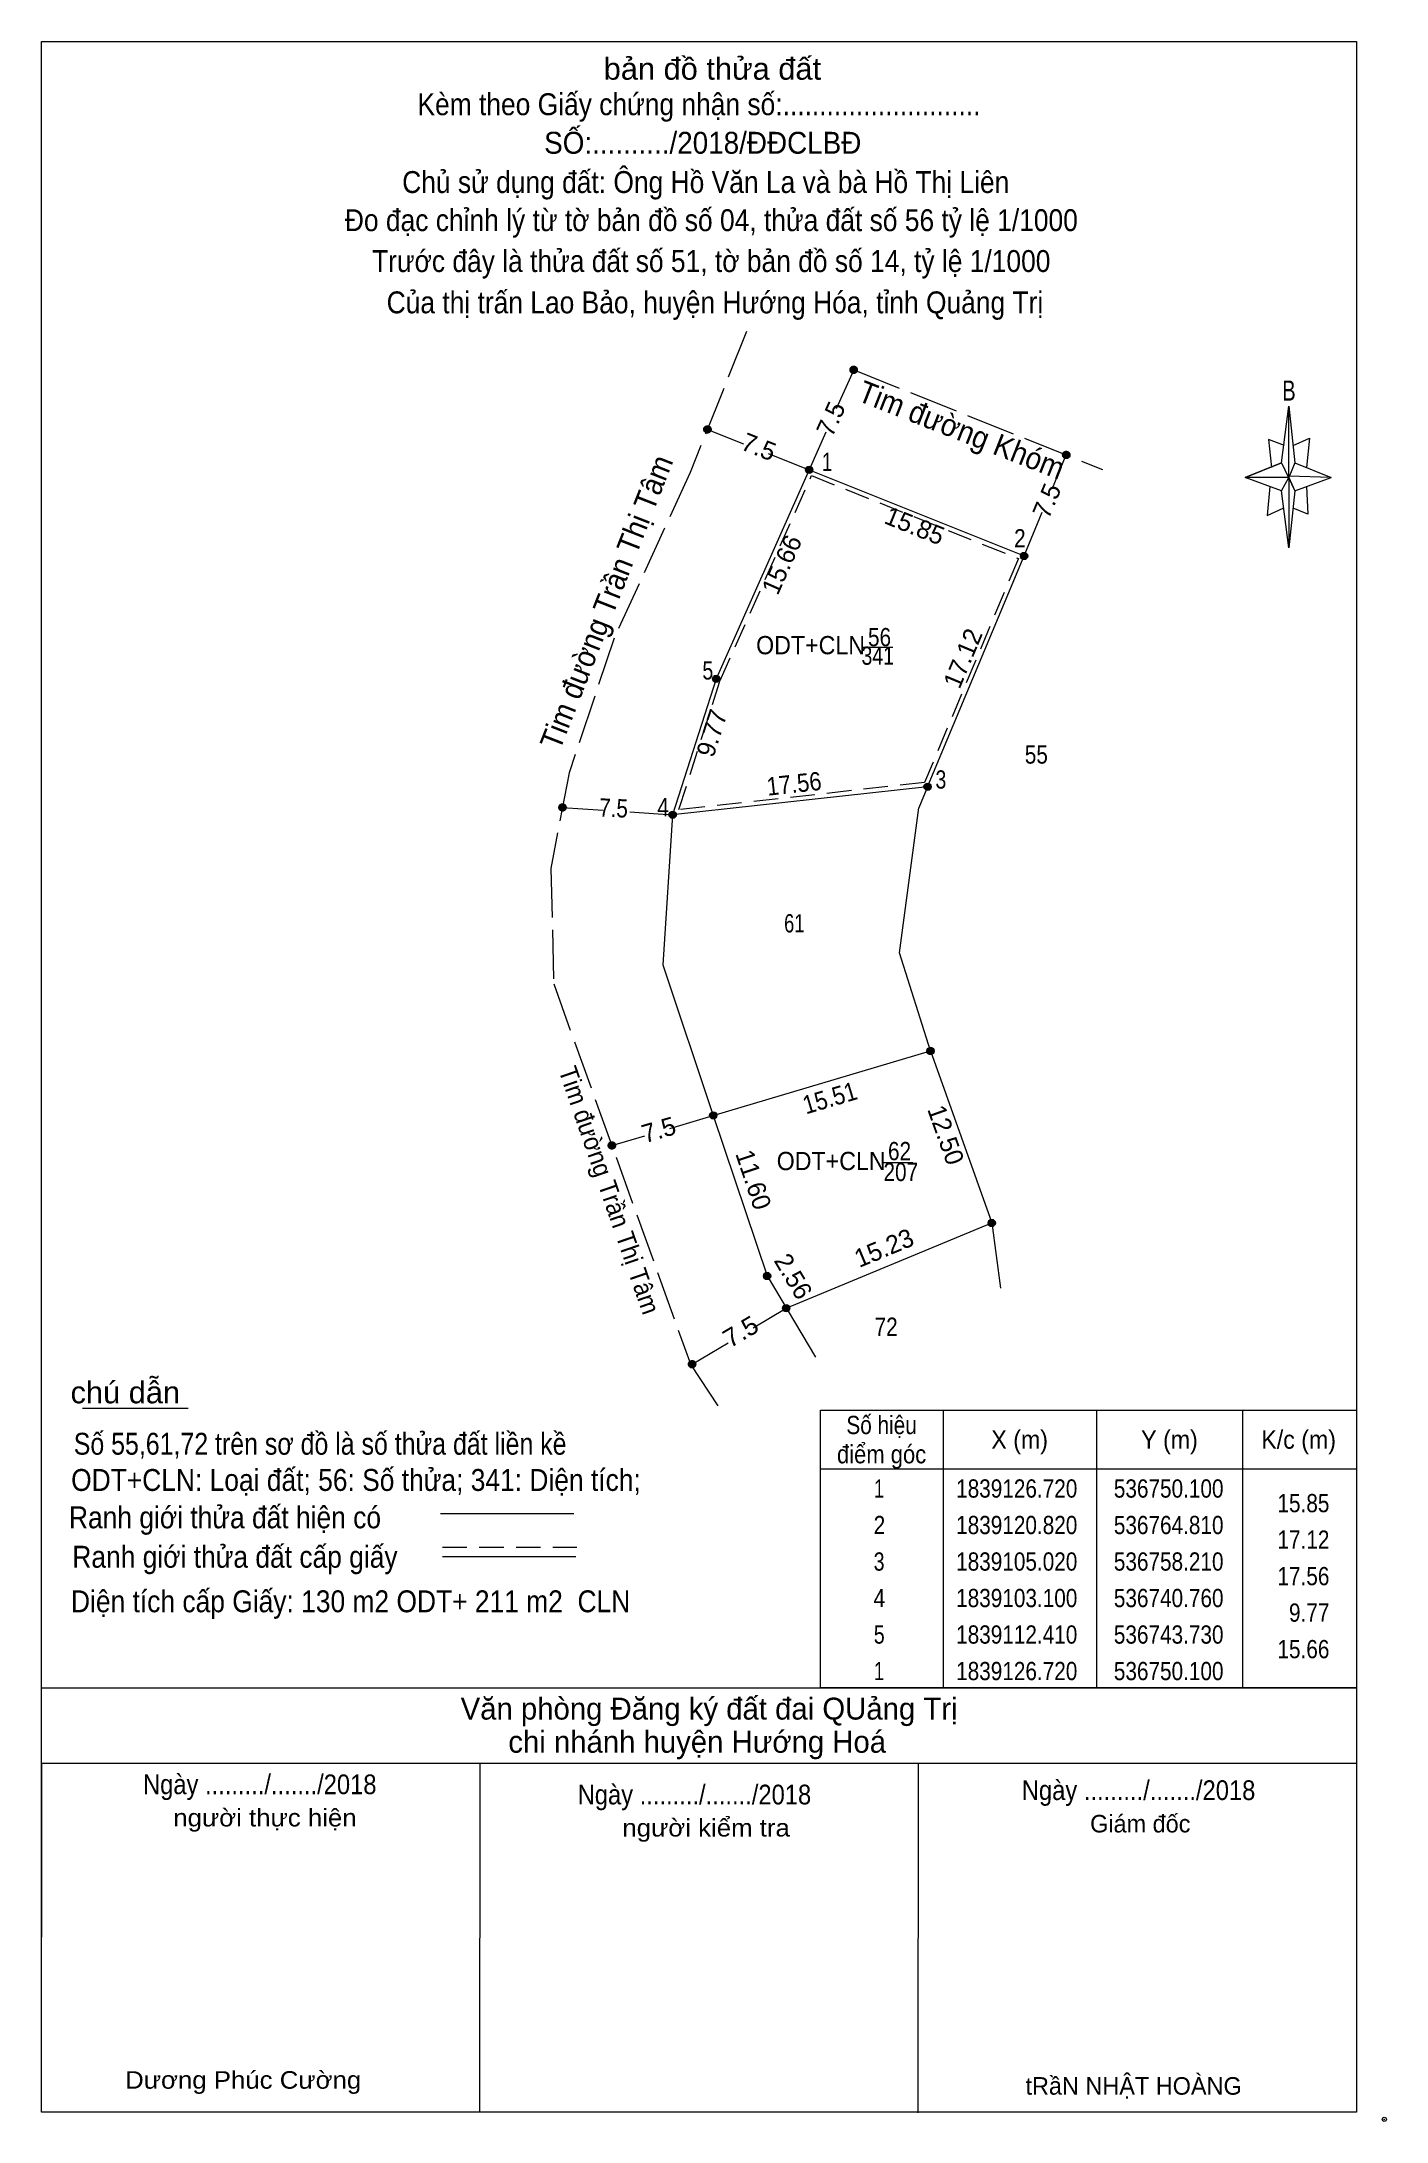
# Model space of a CAD drawing. Header units: metres. Extents: x 536032 to 536790, y 1838932 to 1839192.
# Drawn here: x 536697.6 to 536789.6, y 1839013.6 to 1839156.1 of the extents above; entities that cross this region are included whole.
import ezdxf
from ezdxf.enums import TextEntityAlignment as Align

# ---------------------------------------------------------------- set-up
doc = ezdxf.new("R2010")
doc.units = ezdxf.units.M
doc.header["$LTSCALE"] = 0.56
doc.header["$PDMODE"] = 32
doc.header["$PDSIZE"] = 0.28
doc.linetypes.add('LONG_DASHED', pattern=[7.5, 6, -1.5])
doc.linetypes.add('MEDIUM_DASHED', pattern=[4.5, 3, -1.5])
for name, color, linetype, lineweight in [('17', 7, 'Continuous', 13), ('4', 7, 'LONG_DASHED', 13), ('5', 7, 'Continuous', 13), ('6', 7, 'Continuous', 13)]:
    doc.layers.add(name, color=color, linetype=linetype, lineweight=lineweight)

msp = doc.modelspace()

# ---------------------------------------------------------------- texts
at = {"layer": '5'}
for s, height, width, p in [('bản đồ thửa đất', 1.5, 1.05, (536743.48, 1839153.44)), ('Kèm theo Giấy chứng nhận số:...........................', 1.5, 0.9, (536742.56, 1839151.01)), ('SỐ:........../2018/ĐĐCLBĐ', 1.5, 0.95, (536742.82, 1839148.37)), ('Chủ sử dụng đất: Ông Hồ Văn La và bà Hồ Thị Liên', 1.5, 0.9, (536743.025, 1839145.68)), ('Đo đạc chỉnh lý từ tờ bản đồ số 04, thửa đất số 56 tỷ lệ 1/1000 ', 1.5, 0.9, (536743.66, 1839143.07)), ('Trước đây là thửa đất số 51, tờ bản đồ số 14, tỷ lệ 1/1000', 1.5, 0.9, (536743.4, 1839140.27)), ('Của thị trấn Lao Bảo, huyện Hướng Hóa, tỉnh Quảng Trị', 1.5, 0.9, (536743.655, 1839137.44)), ('B', 1.378, 0.75, (536782.94, 1839131.46)), ('56', 1.25, 0.85, (536754.92, 1839114.64)), ('ODT+CLN', 1.25, 0.95, (536750.2, 1839114.09)), ('341', 1.25, 0.8, (536754.8, 1839113.37)), (' 55', 1.25, 0.85, (536765.455, 1839106.6)), ('61', 1.25, 0.75, (536749.085, 1839095.04)), ('ODT+CLN', 1.25, 0.95, (536751.61, 1839078.76)), ('62', 1.25, 0.85, (536756.29, 1839079.44)), ('207', 1.25, 0.85, (536756.375, 1839078.01)), (' 72', 1.25, 0.85, (536755.175, 1839067.41)), ('Số hiệu', 1.25, 0.85, (536755.06, 1839060.68)), ('điểm góc', 1.25, 0.9, (536755.06, 1839058.68)), ('X (m)', 1.25, 0.95, (536764.51, 1839059.68)), ('Y (m)', 1.25, 0.95, (536774.765, 1839059.68)), ('K/c (m)', 1.25, 0.95, (536783.605, 1839059.68)), (' 1', 1.25, 0.75, (536754.71, 1839056.33)), ('1839126.720', 1.25, 0.85, (536764.31, 1839056.33)), ('536750.100', 1.25, 0.85, (536774.71, 1839056.33)), (' 2', 1.25, 0.85, (536754.715, 1839053.83)), ('1839120.820', 1.25, 0.85, (536764.31, 1839053.83)), ('536764.810', 1.25, 0.85, (536774.71, 1839053.83)), (' 3', 1.25, 0.8, (536754.705, 1839051.33)), ('1839105.020', 1.25, 0.85, (536764.31, 1839051.33)), ('536758.210', 1.25, 0.85, (536774.71, 1839051.33)), (' 4', 1.25, 0.85, (536754.71, 1839048.83)), ('1839103.100', 1.25, 0.85, (536764.31, 1839048.83)), ('536740.760', 1.25, 0.85, (536774.71, 1839048.83)), (' 5', 1.25, 0.8, (536754.715, 1839046.33)), ('1839112.410', 1.25, 0.85, (536764.31, 1839046.33)), ('536743.730', 1.25, 0.85, (536774.71, 1839046.33)), (' 1', 1.25, 0.75, (536754.71, 1839043.83)), ('1839126.720', 1.25, 0.85, (536764.31, 1839043.83)), ('536750.100', 1.25, 0.85, (536774.71, 1839043.83))]:
    msp.add_text(s, height=height, dxfattribs=dict(at, width=width)).set_placement(p, align=Align.CENTER)
for s, height, rotation, width, p in [('Tim đường Khóm', 1.5, 338.528, 0.95, (536760.2605, 1839128.7568)), ('Tim đường Trần Thị Tâm', 1.5, 68.605, 0.95, (536736.9322, 1839117.3914)), ('17.56', 1.25, 6.279, 0.9, (536749.1366, 1839104.6054)), ('7.5', 1.25, 357.622, 0.85, (536736.6891, 1839102.9385)), ('Tim đường Trần Thị Tâm', 1.25, 289.03, 0.95, (536735.8388, 1839077.1838)), ('15.51', 1.25, 16.519, 0.9, (536751.6923, 1839083.1093)), ('7.5', 1.25, 30.787, 1.05, (536745.7351, 1839067.1682))]:
    msp.add_text(s, height=height, rotation=rotation, dxfattribs=dict(at, width=width)).set_placement(p, align=Align.CENTER)
for s, rotation, p in [('7.5', 65.999, (536752.1579, 1839129.9608)), ('7.5', 338.298, (536746.4289, 1839127.7167)), ('7.5', 67.333, (536766.9457, 1839124.3691)), ('15.85', 338.145, (536757.0973, 1839122.309)), ('15.66', 66.004, (536748.7984, 1839119.9758)), ('17.12', 67.329, (536761.1996, 1839113.5741)), ('9.77', 72.307, (536744.0385, 1839108.5001)), ('12.50', 289.58, (536758.8713, 1839080.9644)), ('7.5', 16.532, (536739.9822, 1839080.9301)), ('11.60', 288.497, (536745.7029, 1839077.9083)), ('15.23', 22.507, (536755.4608, 1839072.8593)), ('2.56', 300.772, (536748.4852, 1839071.1698))]:
    msp.add_text(s, height=1.25, rotation=rotation, dxfattribs=at).set_placement(p, align=Align.CENTER)
for s, width, p in [(' 1', 0.75, (536751.68, 1839126.64)), (' 2', 0.85, (536764.92, 1839121.41)), (' 5', 0.8, (536743.54, 1839112.36)), (' 3', 0.8, (536759.49, 1839104.89)), (' 4', 0.85, (536740.5, 1839103)), ('15.85', 0.85, (536785.71, 1839055.33)), ('17.12', 0.85, (536785.71, 1839052.83)), ('17.56', 0.85, (536785.71, 1839050.33)), ('9.77', 0.85, (536785.71, 1839047.83)), ('15.66', 0.85, (536785.71, 1839045.33))]:
    msp.add_text(s, height=1.25, dxfattribs=dict(at, width=width)).set_placement(p, align=Align.RIGHT)
at = {"layer": '6'}
for s, width, p in [('chú dẫn', 1.05, (536699.55, 1839062.79)), ('Số 55,61,72 trên sơ đồ là số thửa đất liền kề', 0.85, (536699.77, 1839059.27)), ('ODT+CLN: Loại đất; 56: Số thửa; 341: Diện tích;', 0.9, (536699.59, 1839056.79)), ('Ranh giới thửa đất hiện có ', 0.9, (536699.44, 1839054.23)), ('Ranh giới thửa đất cấp giấy', 0.9, (536699.67, 1839051.53)), ('Diện tích cấp Giấy: 130 m2 ODT+ 211 m2  CLN', 0.9, (536699.58, 1839048.48))]:
    msp.add_text(s, height=1.5, dxfattribs=dict(at, width=width)).set_placement(p)
for s, height, p in [(' Văn phòng Đăng ký đất đai QUảng Trị', 1.5, (536742.975, 1839041.13)), ('chi nhánh huyện Hướng Hoá', 1.5, (536742.44, 1839038.86)), ('Giám đốc', 1.2, (536772.765, 1839033.4)), ('tRầN NHẬT HOÀNG', 1.2, (536772.31, 1839015.44))]:
    msp.add_text(s, height=height, dxfattribs=at).set_placement(p, align=Align.CENTER)
for s, height, width, p in [('Ngày ........./......./2018', 1.35, 0.9, (536712.5, 1839036.02)), ('Ngày ........./......./2018', 1.35, 0.9, (536742.25, 1839035.32)), ('Ngày ........./......./2018', 1.35, 0.9, (536772.65, 1839035.62)), ('người thực hiện', 1.2, 1.1, (536712.855, 1839033.81)), ('người kiểm tra', 1.2, 1.1, (536743.05, 1839033.12)), ('Dương Phúc Cường', 1.2, 1.1, (536711.365, 1839015.85))]:
    msp.add_text(s, height=height, dxfattribs=dict(at, width=width)).set_placement(p, align=Align.CENTER)

# ---------------------------------------------------------------- hatches: boundary and pattern name
at = {"layer": '4'}
for points in [[(536753.4, 1839133.57, 1), (536752.9, 1839133.57, 1)], [(536743.39, 1839129.49, 1), (536742.89, 1839129.49, 1)], [(536767.95, 1839127.74, 1), (536767.45, 1839127.74, 1)], [(536733.47, 1839103.6, 1), (536732.97, 1839103.6, 1)], [(536736.85, 1839080.45, 1), (536736.35, 1839080.45, 1)], [(536742.34, 1839065.47, 1), (536741.84, 1839065.47, 1)]]:
    msp.add_hatch(color=256, dxfattribs=at).paths.add_polyline_path(points)
at = {"layer": '5'}
for points in [[(536750.35, 1839126.72, 1), (536749.85, 1839126.72, 1)], [(536765.06, 1839120.82, 1), (536764.56, 1839120.82, 1)], [(536743.98, 1839112.41, 1), (536743.48, 1839112.41, 1)], [(536758.46, 1839105.02, 1), (536757.96, 1839105.02, 1)], [(536741.01, 1839103.1, 1), (536740.51, 1839103.1, 1)], [(536758.66, 1839086.92, 1), (536758.16, 1839086.92, 1)], [(536743.79, 1839082.51, 1), (536743.29, 1839082.51, 1)], [(536762.85, 1839075.14, 1), (536762.35, 1839075.14, 1)], [(536747.47, 1839071.51, 1), (536746.97, 1839071.51, 1)], [(536748.78, 1839069.31, 1), (536748.28, 1839069.31, 1)]]:
    msp.add_hatch(color=256, dxfattribs=at).paths.add_polyline_path(points)

# ---------------------------------------------------------------- linework, layer by layer
at = {"layer": '17'}
for p, q in [((536700.37, 1839062.46), (536707.61, 1839062.46)), ((536697.57, 1839014.25), (536697.59, 1839038.16)), ((536727.57, 1839014.23), (536727.59, 1839038.13)), ((536757.57, 1839014.2), (536757.59, 1839038.11))]:
    msp.add_line(p, q, dxfattribs=at)
at = {"layer": '4'}
for centre in [(536753.15, 1839133.57), (536743.14, 1839129.49), (536767.7, 1839127.74), (536733.22, 1839103.6), (536736.6, 1839080.45), (536742.09, 1839065.47)]:
    msp.add_circle(centre, 0.25, dxfattribs=at)
at = {"layer": '5'}
for p, q in [((536753.15, 1839133.57), (536751.96, 1839130.9)), ((536782.44, 1839127.19), (536782.94, 1839131.09)), ((536743.14, 1839129.49), (536745.61, 1839128.51)), ((536751.25, 1839129.3), (536750.1, 1839126.72)), ((536747.29, 1839127.84), (536750.1, 1839126.72)), ((536766.75, 1839125.46), (536767.7, 1839127.74)), ((536783.34, 1839127.19), (536785.84, 1839126.19)), ((536750.1, 1839126.72), (536743.73, 1839112.41)), ((536750.1, 1839126.72), (536764.81, 1839120.82)), ((536782.44, 1839125.29), (536779.94, 1839126.19)), ((536784.14, 1839125.59), (536784.24, 1839123.69)), ((536783.34, 1839125.29), (536782.94, 1839121.39)), ((536784.24, 1839123.69), (536783.24, 1839124.09)), ((536764.81, 1839120.82), (536766.06, 1839123.82)), ((536758.21, 1839105.02), (536764.81, 1839120.82)), ((536753.79, 1839114.58), (536755.82, 1839114.58)), ((536743.73, 1839112.41), (536740.76, 1839103.1)), ((536758.21, 1839105.02), (536740.76, 1839103.1)), ((536758.21, 1839105.02), (536757.6, 1839103.57)), ((536733.22, 1839103.6), (536736, 1839103.41)), ((536737.82, 1839103.3), (536740.76, 1839103.1)), ((536740.76, 1839103.1), (536740.09, 1839092.82)), ((536740.09, 1839092.82), (536743.54, 1839082.51)), ((536743.54, 1839082.51), (536758.41, 1839086.92)), ((536758.41, 1839086.92), (536762.6, 1839075.14)), ((536740.56, 1839081.62), (536743.54, 1839082.51)), ((536736.6, 1839080.45), (536738.86, 1839081.12)), ((536755.21, 1839079.28), (536757.21, 1839079.28)), ((536748.53, 1839069.31), (536762.6, 1839075.14)), ((536762.6, 1839075.14), (536763.21, 1839070.68)), ((536746.27, 1839067.96), (536748.53, 1839069.31)), ((536742.09, 1839065.47), (536744.56, 1839066.94)), ((536759.27, 1839062.31), (536759.27, 1839043.31)), ((536769.77, 1839062.31), (536769.77, 1839043.31)), ((536779.77, 1839062.31), (536779.77, 1839043.31)), ((536750.87, 1839058.31), (536787.57, 1839058.31))]:
    msp.add_line(p, q, dxfattribs=at)
at = {"layer": '5', "linetype": 'LONG_DASHED'}
for p, q in [((536753.15, 1839133.57), (536770.17, 1839126.75)), ((536742, 1839065.42), (536744.2, 1839062.09))]:
    msp.add_line(p, q, dxfattribs=at)
at = {"layer": '5'}
for points in [[(536697.57, 1839156.05), (536787.57, 1839156.05), (536787.57, 1839014.25), (536697.57, 1839014.25)], [(536782.94, 1839131.09), (536783.34, 1839127.19), (536782.94, 1839126.19)], [(536782.94, 1839126.19), (536779.94, 1839126.19), (536782.44, 1839127.19), (536783.34, 1839125.29), (536785.84, 1839126.19), (536782.94, 1839126.29)], [(536782.94, 1839126.19), (536782.94, 1839121.39), (536782.44, 1839125.29)], [(536750.87, 1839062.31), (536787.57, 1839062.31), (536787.57, 1839043.31), (536750.87, 1839043.31)]]:
    msp.add_lwpolyline(points, close=True, dxfattribs=at)
at = {"layer": '5', "linetype": 'LONG_DASHED'}
msp.add_lwpolyline([(536745.81, 1839136.19), (536741.96, 1839126.55), (536736.76, 1839115.2), (536733.67, 1839105.98), (536732.43, 1839099.42), (536732.62, 1839091.51), (536742, 1839065.42)], dxfattribs=at)
at = {"layer": '5'}
for points in [[(536782.64, 1839128.39), (536781.54, 1839128.79), (536781.74, 1839126.89)], [(536783.24, 1839128.39), (536784.34, 1839128.89), (536784.14, 1839126.89)], [(536782.94, 1839126.19), (536782.44, 1839127.19), (536779.94, 1839126.19)], [(536781.64, 1839125.59), (536781.44, 1839123.59), (536782.54, 1839124.09)], [(536782.94, 1839126.19), (536783.34, 1839125.29), (536785.84, 1839126.19)], [(536758.41, 1839086.92), (536756.29, 1839093.65), (536757.6, 1839103.57)], [(536743.54, 1839082.51), (536747.22, 1839071.51), (536750.54, 1839065.94)]]:
    msp.add_lwpolyline(points, dxfattribs=at)
at = {"layer": '5', "linetype": 'MEDIUM_DASHED'}
msp.add_lwpolyline([(536750.26, 1839126.33), (536764.42, 1839120.65), (536758, 1839105.3), (536741.19, 1839103.45), (536744.01, 1839112.3)], close=True, dxfattribs=at)
at = {"layer": '5'}
for centre in [(536750.1, 1839126.72), (536764.81, 1839120.82), (536743.73, 1839112.41), (536758.21, 1839105.02), (536740.76, 1839103.1), (536758.41, 1839086.92), (536743.54, 1839082.51), (536762.6, 1839075.14), (536747.22, 1839071.51), (536748.53, 1839069.31)]:
    msp.add_circle(centre, 0.25, dxfattribs=at)
at = {"layer": '6'}
for p, q in [((536724.86, 1839055.24), (536734, 1839055.24)), ((536725, 1839052.31), (536734.14, 1839052.31)), ((536697.57, 1839043.31), (536787.57, 1839043.31)), ((536697.57, 1839043.31), (536787.57, 1839043.31)), ((536697.57, 1839038.15), (536787.57, 1839038.15))]:
    msp.add_line(p, q, dxfattribs=at)
at = {"layer": '6', "linetype": 'MEDIUM_DASHED'}
msp.add_line((536725, 1839052.93), (536734.2, 1839052.93), dxfattribs=at)
at = {"layer": '6'}
msp.add_point((536789.47, 1839013.75), dxfattribs=at)

msp.set_redraw_order([(e.dxf.handle, doc.entitydb.next_handle()) for e in msp.query("TEXT MTEXT ATTDEF DIMENSION ARC_DIMENSION")])  # texts and dimensions are drawn at this point

doc.saveas('drawing.dxf')
